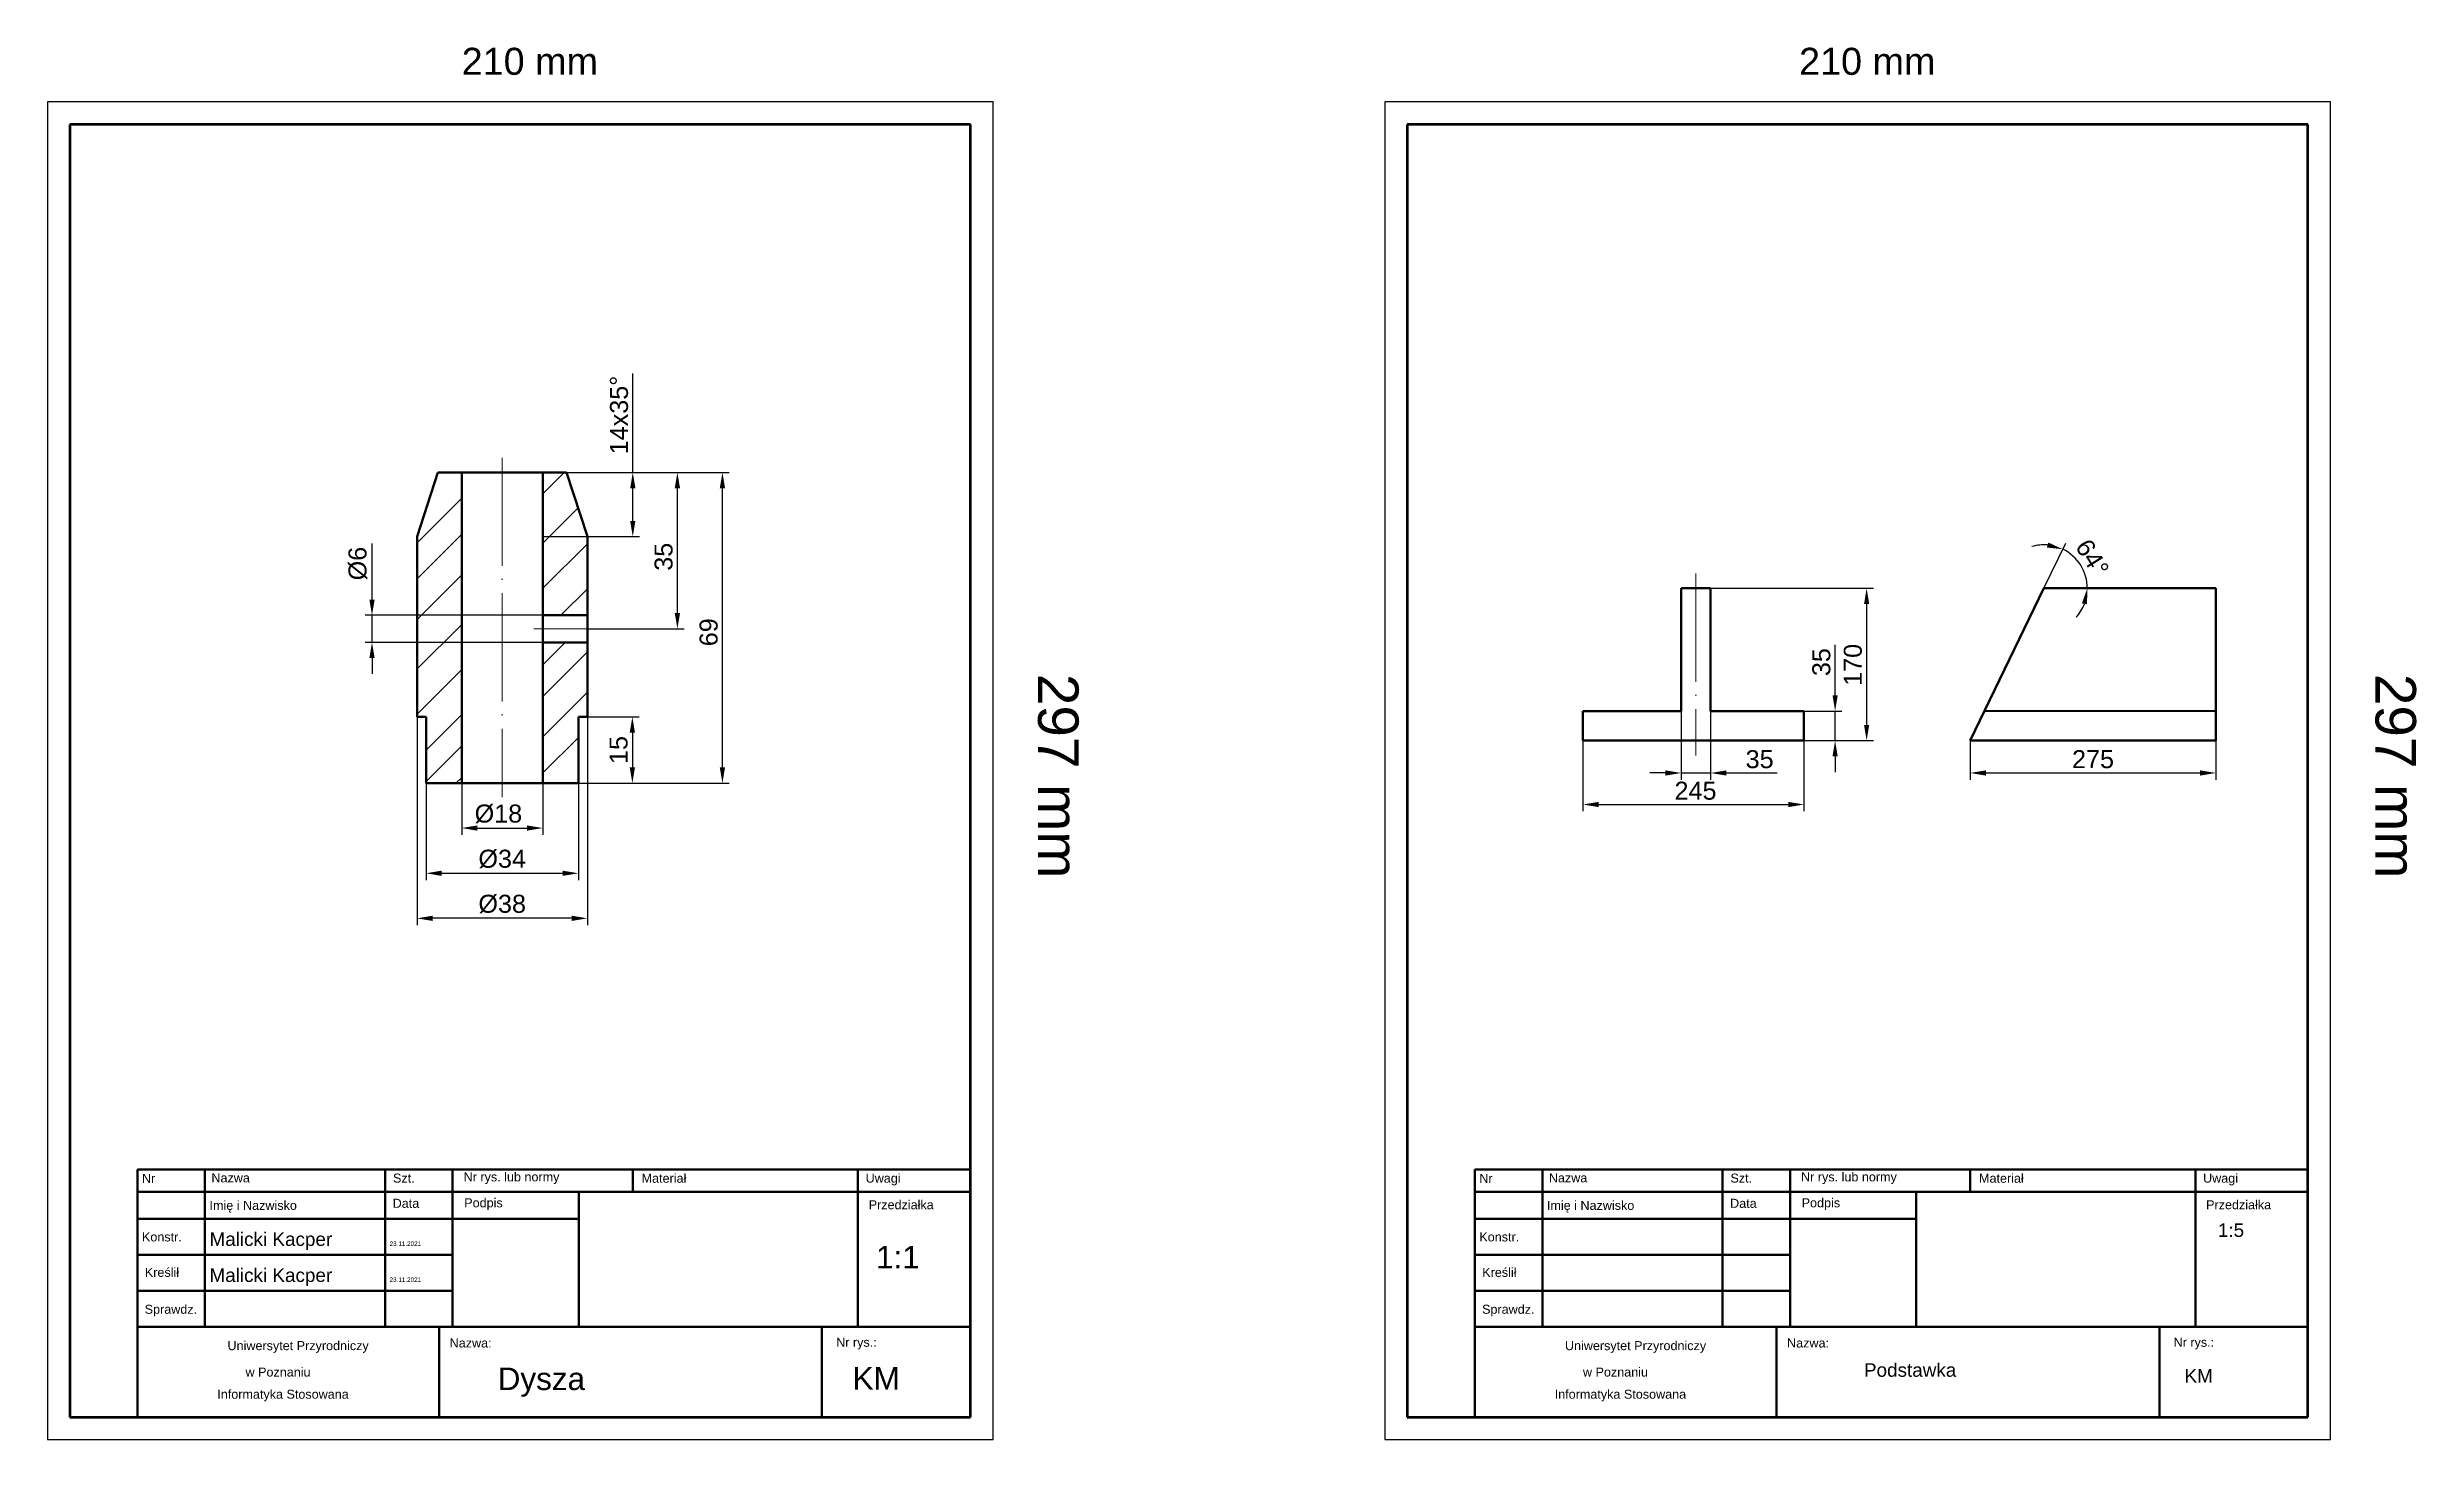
# Model space of a CAD drawing. Header units: millimetres. Extents: x 50 to 1505, y 45 to 808.
# Drawn here: x 668 to 1194, y 46 to 355 of the extents above; entities that cross this region are included whole.
import ezdxf

# ---------------------------------------------------------------- set-up
doc = ezdxf.new("R2010")
doc.units = ezdxf.units.MM
doc.linetypes.add('ACAD_ISO04W100', pattern=[30, 24, -3, 0, -3])
for name, color, linetype, lineweight in [('linia cienka', 7, 'Continuous', 18), ('linia gruba', 7, 'Continuous', 50), ('linia obramowania', 7, 'Continuous', 70), ('linia punktowa', 7, 'ACAD_ISO04W100', 18), ('wymiar cienka', 210, 'Continuous', 15)]:
    doc.layers.add(name, color=color, linetype=linetype, lineweight=lineweight)
doc.styles.get("Standard").update_dxf_attribs({"font": 'arial.ttf'})
doc.dimstyles.new('ISO-25', dxfattribs={"dimtxt": 4, "dimasz": 3.5, "dimexe": 1.5, "dimexo": 0, "dimgap": 1, "dimtad": 1, "dimdec": 0, "dimtxsty": 'Standard', "dimcen": 2.5, "dimadec": 0, "dimazin": 0, "dimtfac": 1, "dimtdec": 0, "dimtmove": 0, "dimatfit": 3, "dimfxl": 1, "dimarcsym": 0})
doc.dimstyles.new('Średnica', dxfattribs={"dimtxt": 4, "dimasz": 3.5, "dimexe": 1.5, "dimexo": 0, "dimgap": 1, "dimtad": 1, "dimdec": 0, "dimtxsty": 'Standard', "dimcen": 2.5, "dimadec": 0, "dimazin": 0, "dimtfac": 1, "dimtdec": 0, "dimtmove": 0, "dimatfit": 3, "dimfxl": 1, "dimarcsym": 0})

msp = doc.modelspace()

# ---------------------------------------------------------------- texts
at = {"layer": 'linia cienka'}
for s, height, p in [('210 mm', 6, (760, 349)), ('210 mm', 6, (1057, 349)), ('Nr rys. lub normy', 2, (760.44, 103.33)), ('Nr rys. lub normy', 2, (1057.44, 103.33)), ('Nr', 2, (689, 103)), ('Nazwa', 2, (704.43, 103.11)), ('Szt.', 2, (744.75, 103.06)), ('Materiał', 2, (799.96, 103.03)), ('Uwagi', 2, (849.71, 103.04)), ('Nr', 2, (986, 103)), ('Nazwa', 2, (1001.43, 103.11)), ('Szt.', 2, (1041.75, 103.06)), ('Materiał', 2, (1096.96, 103.03)), ('Uwagi', 2, (1146.71, 103.04)), ('Imię i Nazwisko', 2, (704, 97)), ('Data', 2, (744.68, 97.46)), ('Podpis', 2, (760.57, 97.57)), ('Przedziałka', 2, (850.39, 97.14)), ('Imię i Nazwisko', 2, (1001, 97)), ('Data', 2, (1041.68, 97.46)), ('Podpis', 2, (1057.57, 97.57)), ('Przedziałka', 2, (1147.39, 97.14)), ('Konstr.', 2, (689, 90)), ('Konstr.', 2, (986, 90)), ('1:5', 3, (1150, 91)), ('Kreślił', 2, (689.64, 82.13)), ('Kreślił', 2, (986.64, 82.13)), ('Sprawdz.', 2, (689.6, 73.94)), ('Sprawdz.', 2, (986.6, 73.94)), ('Nazwa:', 2, (757.33, 66.45)), ('Nr rys.:', 2, (843.17, 66.61)), ('Nazwa:', 2, (1054.33, 66.45)), ('Nr rys.:', 2, (1140.17, 66.61)), ('Uniwersytet Przyrodniczy', 2, (708, 65.86)), ('Uniwersytet Przyrodniczy', 2, (1005, 65.86)), ('w Poznaniu', 2, (712, 60)), ('w Poznaniu', 2, (1009, 60)), ('Podstawka', 3, (1071.41, 59.95)), ('KM', 3, (1142.59, 58.66)), ('Informatyka Stosowana', 2, (705.73, 55.08)), ('Informatyka Stosowana', 2, (1002.73, 55.08))]:
    msp.add_text(s, height=height, dxfattribs=at).set_placement(p)
for p in [(888, 216), (1185, 216)]:
    msp.add_text('297 mm', height=9, rotation=270, dxfattribs=at).set_placement(p)
at = {"layer": 'linia punktowa'}
for s, height, p in [('Malicki Kacper', 3, (704, 89)), ('23.11.2021', 1, (744, 89)), ('1:1', 5, (852, 84)), ('Malicki Kacper', 3, (704, 81)), ('23.11.2021', 1, (744, 81)), ('Dysza', 5, (768, 57)), ('KM', 5, (846.81, 57.11))]:
    msp.add_text(s, height=height, dxfattribs=at).set_placement(p)

# ---------------------------------------------------------------- blocks, each defined once
blk = doc.blocks.new('*D43')
at = {"layer": 'Defpoints', "color": 0, "transparency": 16777216}
for p in [(750.09, 206.47), (787.91, 206.47), (750.09, 161.73)]:
    blk.add_point(p, dxfattribs=at)
at = {"layer": 'wymiar cienka', "color": 0, "lineweight": -2, "transparency": 16777216}
for p, q in [((750.09, 206.47), (750.09, 160.23)), ((787.91, 206.47), (787.91, 160.23)), ((784.41, 161.73), (753.59, 161.73))]:
    blk.add_line(p, q, dxfattribs=at)
at = {"layer": 'wymiar cienka', "color": 0, "transparency": 16777216}
for points in [[(753.59, 162.32), (753.59, 161.15), (750.09, 161.73)], [(784.41, 162.32), (784.41, 161.15), (787.91, 161.73)]]:
    blk.add_solid(points, dxfattribs=at)
at = {"layer": 'wymiar cienka', "color": 0, "transparency": 16777216, "insert": (769, 164.89), "char_height": 4, "attachment_point": 5}
blk.add_mtext('%%c38', dxfattribs=at)
blk = doc.blocks.new('*D44')
at = {"layer": 'Defpoints', "color": 0, "transparency": 16777216}
for p in [(752.09, 191.73), (785.91, 191.73), (785.91, 171.73)]:
    blk.add_point(p, dxfattribs=at)
at = {"layer": 'wymiar cienka', "color": 0, "lineweight": -2, "transparency": 16777216}
for p, q in [((752.09, 191.73), (752.09, 170.23)), ((785.91, 191.73), (785.91, 170.23)), ((755.59, 171.73), (782.41, 171.73))]:
    blk.add_line(p, q, dxfattribs=at)
at = {"layer": 'wymiar cienka', "color": 0, "transparency": 16777216}
for points in [[(755.59, 172.32), (755.59, 171.15), (752.09, 171.73)], [(782.41, 172.32), (782.41, 171.15), (785.91, 171.73)]]:
    blk.add_solid(points, dxfattribs=at)
at = {"layer": 'wymiar cienka', "color": 0, "transparency": 16777216, "insert": (769, 174.89), "char_height": 4, "attachment_point": 5}
blk.add_mtext('%%c34', dxfattribs=at)
blk = doc.blocks.new('*D46')
at = {"layer": 'Defpoints', "color": 0, "transparency": 16777216}
for p in [(783.27, 260.73), (817.91, 260.73), (785.91, 191.73)]:
    blk.add_point(p, dxfattribs=at)
at = {"layer": 'wymiar cienka', "color": 0, "lineweight": -2, "transparency": 16777216}
for p, q in [((783.27, 260.73), (819.41, 260.73)), ((817.91, 195.23), (817.91, 257.23)), ((785.91, 191.73), (819.41, 191.73))]:
    blk.add_line(p, q, dxfattribs=at)
at = {"layer": 'wymiar cienka', "color": 0, "transparency": 16777216}
for points in [[(817.32, 257.23), (818.49, 257.23), (817.91, 260.73)], [(817.32, 195.23), (818.49, 195.23), (817.91, 191.73)]]:
    blk.add_solid(points, dxfattribs=at)
at = {"layer": 'wymiar cienka', "color": 0, "transparency": 16777216, "insert": (814.86, 225.24), "char_height": 4, "attachment_point": 5, "rotation": 90}
blk.add_mtext('69', dxfattribs=at)
blk = doc.blocks.new('*D48')
at = {"layer": 'Defpoints', "color": 0, "transparency": 16777216}
for p in [(787.91, 206.47), (785.91, 191.73), (797.91, 191.73)]:
    blk.add_point(p, dxfattribs=at)
at = {"layer": 'wymiar cienka', "color": 0, "lineweight": -2, "transparency": 16777216}
for p, q in [((787.91, 206.47), (799.41, 206.47)), ((797.91, 202.97), (797.91, 195.23)), ((785.91, 191.73), (799.41, 191.73))]:
    blk.add_line(p, q, dxfattribs=at)
at = {"layer": 'wymiar cienka', "color": 0, "transparency": 16777216}
for points in [[(797.32, 202.97), (798.49, 202.97), (797.91, 206.47)], [(797.32, 195.23), (798.49, 195.23), (797.91, 191.73)]]:
    blk.add_solid(points, dxfattribs=at)
at = {"layer": 'wymiar cienka', "color": 0, "transparency": 16777216, "insert": (794.86, 199.1), "char_height": 4, "attachment_point": 5, "rotation": 90}
blk.add_mtext('15', dxfattribs=at)
blk = doc.blocks.new('*D49')
at = {"layer": 'Defpoints', "color": 0, "transparency": 16777216}
for p in [(783.27, 260.73), (807.91, 260.73), (787.91, 226)]:
    blk.add_point(p, dxfattribs=at)
at = {"layer": 'wymiar cienka', "color": 0, "lineweight": -2, "transparency": 16777216}
for p, q in [((783.27, 260.73), (809.41, 260.73)), ((807.91, 229.5), (807.91, 257.23)), ((787.91, 226), (809.41, 226))]:
    blk.add_line(p, q, dxfattribs=at)
at = {"layer": 'wymiar cienka', "color": 0, "transparency": 16777216}
for points in [[(807.32, 257.23), (808.49, 257.23), (807.91, 260.73)], [(807.32, 229.5), (808.49, 229.5), (807.91, 226)]]:
    blk.add_solid(points, dxfattribs=at)
at = {"layer": 'wymiar cienka', "color": 0, "transparency": 16777216, "insert": (804.86, 242), "char_height": 4, "attachment_point": 5, "rotation": 90}
blk.add_mtext('35', dxfattribs=at)
blk = doc.blocks.new('*D53')
at = {"layer": 'Defpoints', "color": 0, "transparency": 16777216}
for p in [(760, 191.73), (778, 191.73), (778, 181.77)]:
    blk.add_point(p, dxfattribs=at)
at = {"layer": 'wymiar cienka', "color": 0, "lineweight": -2, "transparency": 16777216}
for p, q in [((760, 191.73), (760, 180.27)), ((778, 191.73), (778, 180.27)), ((763.5, 181.77), (774.5, 181.77))]:
    blk.add_line(p, q, dxfattribs=at)
at = {"layer": 'wymiar cienka', "color": 0, "transparency": 16777216}
for points in [[(763.5, 182.35), (763.5, 181.19), (760, 181.77)], [(774.5, 182.35), (774.5, 181.19), (778, 181.77)]]:
    blk.add_solid(points, dxfattribs=at)
at = {"layer": 'wymiar cienka', "color": 0, "transparency": 16777216, "insert": (768.16, 184.92), "char_height": 4, "attachment_point": 5}
blk.add_mtext('%%c18', dxfattribs=at)
blk = doc.blocks.new('*D55')
at = {"layer": 'Defpoints', "color": 0, "transparency": 16777216}
for p in [(778, 260.73), (798, 260.73), (778, 246.47)]:
    blk.add_point(p, dxfattribs=at)
at = {"layer": 'wymiar cienka', "color": 0, "lineweight": -2, "transparency": 16777216}
for p, q in [((798, 260.73), (798, 282.71)), ((778, 260.73), (799.5, 260.73)), ((798, 249.97), (798, 257.23)), ((778, 246.47), (799.5, 246.47))]:
    blk.add_line(p, q, dxfattribs=at)
at = {"layer": 'wymiar cienka', "color": 0, "transparency": 16777216}
for points in [[(797.42, 257.23), (798.58, 257.23), (798, 260.73)], [(797.42, 249.97), (798.58, 249.97), (798, 246.47)]]:
    blk.add_solid(points, dxfattribs=at)
at = {"layer": 'wymiar cienka', "color": 0, "transparency": 16777216, "insert": (794.96, 273.47), "char_height": 4, "width": 5.337, "attachment_point": 5, "rotation": 90}
blk.add_mtext('14x35%%D', dxfattribs=at)
blk = doc.blocks.new('*D60')
at = {"layer": 'Defpoints', "color": 0, "transparency": 16777216}
for p in [(787.91, 229), (740.09, 223), (787.91, 223)]:
    blk.add_point(p, dxfattribs=at)
at = {"layer": 'wymiar cienka', "color": 0, "lineweight": -2, "transparency": 16777216}
for p, q in [((740.09, 232.5), (740.09, 244.97)), ((787.91, 229), (738.59, 229)), ((740.09, 223), (740.09, 229)), ((787.91, 223), (738.59, 223)), ((740.09, 219.5), (740.09, 216))]:
    blk.add_line(p, q, dxfattribs=at)
at = {"layer": 'wymiar cienka', "color": 0, "transparency": 16777216}
for points in [[(739.51, 232.5), (740.68, 232.5), (740.09, 229)], [(739.51, 219.5), (740.68, 219.5), (740.09, 223)]]:
    blk.add_solid(points, dxfattribs=at)
at = {"layer": 'wymiar cienka', "color": 0, "transparency": 16777216, "insert": (736.94, 240.49), "char_height": 4, "attachment_point": 5, "rotation": 90}
blk.add_mtext('%%c6', dxfattribs=at)
blk = doc.blocks.new('*D12')
at = {"layer": 'Defpoints', "color": 0, "transparency": 16777216}
for p in [(1009, 201.18), (1058.09, 201.18), (1058.09, 187)]:
    blk.add_point(p, dxfattribs=at)
at = {"layer": 'wymiar cienka', "color": 0, "lineweight": -2, "transparency": 16777216}
for p, q in [((1009, 201.18), (1009, 185.5)), ((1058.09, 201.18), (1058.09, 185.5)), ((1012.5, 187), (1054.59, 187))]:
    blk.add_line(p, q, dxfattribs=at)
at = {"layer": 'wymiar cienka', "color": 0, "transparency": 16777216}
for points in [[(1012.5, 187.58), (1012.5, 186.42), (1009, 187)], [(1054.59, 187.58), (1054.59, 186.42), (1058.09, 187)]]:
    blk.add_solid(points, dxfattribs=at)
at = {"layer": 'wymiar cienka', "color": 0, "transparency": 16777216, "insert": (1034, 190.04), "char_height": 4, "attachment_point": 5}
blk.add_mtext('245', dxfattribs=at)
blk = doc.blocks.new('*D13')
at = {"layer": 'Defpoints', "color": 0, "transparency": 16777216}
for p in [(1037.36, 235), (1058.09, 201.18), (1072, 201.18)]:
    blk.add_point(p, dxfattribs=at)
at = {"layer": 'wymiar cienka', "color": 0, "lineweight": -2, "transparency": 16777216}
for p, q in [((1037.36, 235), (1073.5, 235)), ((1072, 231.5), (1072, 204.68)), ((1058.09, 201.18), (1073.5, 201.18))]:
    blk.add_line(p, q, dxfattribs=at)
at = {"layer": 'wymiar cienka', "color": 0, "transparency": 16777216}
for points in [[(1071.42, 231.5), (1072.58, 231.5), (1072, 235)], [(1071.42, 204.68), (1072.58, 204.68), (1072, 201.18)]]:
    blk.add_solid(points, dxfattribs=at)
at = {"layer": 'wymiar cienka', "color": 0, "transparency": 16777216, "insert": (1068.96, 218), "char_height": 4, "attachment_point": 5, "rotation": 90}
blk.add_mtext('170', dxfattribs=at)
blk = doc.blocks.new('*D14')
at = {"layer": 'Defpoints', "color": 0, "transparency": 16777216}
for p in [(1058.09, 207.73), (1065, 207.73), (1058.09, 201.18)]:
    blk.add_point(p, dxfattribs=at)
at = {"layer": 'wymiar cienka', "color": 0, "lineweight": -2, "transparency": 16777216}
for p, q in [((1065, 211.23), (1065, 222.48)), ((1058.09, 207.73), (1066.5, 207.73)), ((1065, 201.18), (1065, 207.73)), ((1058.09, 201.18), (1066.5, 201.18)), ((1065, 197.68), (1065, 194.18))]:
    blk.add_line(p, q, dxfattribs=at)
at = {"layer": 'wymiar cienka', "color": 0, "transparency": 16777216}
for points in [[(1064.42, 211.23), (1065.58, 211.23), (1065, 207.73)], [(1064.42, 197.68), (1065.58, 197.68), (1065, 201.18)]]:
    blk.add_solid(points, dxfattribs=at)
at = {"layer": 'wymiar cienka', "color": 0, "transparency": 16777216, "insert": (1061.96, 218.61), "char_height": 4, "attachment_point": 5, "rotation": 90}
blk.add_mtext('35', dxfattribs=at)
blk = doc.blocks.new('*D15')
at = {"layer": 'Defpoints', "color": 0, "transparency": 16777216}
for p in [(1030.82, 207.73), (1037.36, 207.73), (1037.36, 194)]:
    blk.add_point(p, dxfattribs=at)
at = {"layer": 'wymiar cienka', "color": 0, "lineweight": -2, "transparency": 16777216}
for p, q in [((1030.82, 207.73), (1030.82, 192.5)), ((1037.36, 207.73), (1037.36, 192.5)), ((1027.32, 194), (1023.82, 194)), ((1030.82, 194), (1037.36, 194)), ((1040.86, 194), (1052.12, 194))]:
    blk.add_line(p, q, dxfattribs=at)
at = {"layer": 'wymiar cienka', "color": 0, "transparency": 16777216}
for points in [[(1027.32, 194.58), (1027.32, 193.42), (1030.82, 194)], [(1040.86, 194.58), (1040.86, 193.42), (1037.36, 194)]]:
    blk.add_solid(points, dxfattribs=at)
at = {"layer": 'wymiar cienka', "color": 0, "transparency": 16777216, "insert": (1048.24, 197.04), "char_height": 4, "attachment_point": 5}
blk.add_mtext('35', dxfattribs=at)
blk = doc.blocks.new('*D16')
at = {"layer": 'Defpoints', "color": 0, "transparency": 16777216}
for p in [(1095, 201.18), (1149.55, 201.18), (1149.55, 194)]:
    blk.add_point(p, dxfattribs=at)
at = {"layer": 'wymiar cienka', "color": 0, "lineweight": -2, "transparency": 16777216}
for p, q in [((1095, 201.18), (1095, 192.5)), ((1149.55, 201.18), (1149.55, 192.5)), ((1098.5, 194), (1146.05, 194))]:
    blk.add_line(p, q, dxfattribs=at)
at = {"layer": 'wymiar cienka', "color": 0, "transparency": 16777216}
for points in [[(1098.5, 194.58), (1098.5, 193.42), (1095, 194)], [(1146.05, 194.58), (1146.05, 193.42), (1149.55, 194)]]:
    blk.add_solid(points, dxfattribs=at)
at = {"layer": 'wymiar cienka', "color": 0, "transparency": 16777216, "insert": (1122.27, 197.04), "char_height": 4, "attachment_point": 5}
blk.add_mtext('275', dxfattribs=at)
blk = doc.blocks.new('*D17')
at = {"layer": 'Defpoints', "color": 0, "transparency": 16777216}
for p in [(1120.34, 238.52), (1111.36, 235), (1111.36, 235), (1149.55, 235), (1095, 201.18)]:
    blk.add_point(p, dxfattribs=at)
at = {"layer": 'wymiar cienka', "color": 0, "lineweight": -2, "transparency": 16777216}
blk.add_line((1111.36, 235), (1116.22, 245.03), dxfattribs=at)
for start, end in [(85.0847, 105.9904), (0, 64.179), (318.1886, 339.0943)]:
    blk.add_arc((1111.36, 235), 9.65, start, end, dxfattribs=at)
at = {"layer": 'wymiar cienka', "color": 0, "transparency": 16777216}
for points in [[(1112.34, 245.17), (1112.04, 244.05), (1115.56, 243.68)], [(1119.8, 231.66), (1120.95, 231.45), (1121.01, 235)]]:
    blk.add_solid(points, dxfattribs=at)
at = {"layer": 'wymiar cienka', "color": 0, "transparency": 16777216, "insert": (1122.11, 241.74), "char_height": 4, "attachment_point": 5, "rotation": 302.0895}
blk.add_mtext('64°', dxfattribs=at)

# ---------------------------------------------------------------- dimensions: what is measured, and where the dimension line sits
at = {"layer": 'wymiar cienka'}
for base, p1, p2, text, picture, middle in [((798, 260.73), (778, 246.47), (778, 260.73), '14x35%%D', '*D55', (794.96, 273.47)), ((1065, 207.73), (1058.09, 201.18), (1058.09, 207.73), '35', '*D14', (1061.96, 218.61))]:
    dim = msp.add_linear_dim(base=base, p1=p1, p2=p2, angle=90, text=text, dimstyle='ISO-25', dxfattribs=at)
    dim.commit()
    dim.dimension.update_dxf_attribs({"geometry": picture, "text_midpoint": middle})
for base, p1, p2, picture, middle in [((817.91, 260.73), (785.91, 191.73), (783.27, 260.73), '*D46', (817.91, 225.24)), ((807.91, 260.73), (787.91, 226), (783.27, 260.73), '*D49', (807.91, 242)), ((797.91, 191.73), (787.91, 206.47), (785.91, 191.73), '*D48', (797.91, 199.1))]:
    dim = msp.add_linear_dim(base=base, p1=p1, p2=p2, angle=90, dimstyle='ISO-25', dxfattribs=at)
    dim.commit()
    dim.dimension.update_dxf_attribs({"geometry": picture, "text_midpoint": middle, "dimtype": 160})
dim = msp.add_linear_dim(base=(740.09, 223), p1=(787.91, 229), p2=(787.91, 223), angle=90, dimstyle='Średnica', override={"dimpost": '%%c<>'}, dxfattribs=at)
dim.commit()
dim.dimension.update_dxf_attribs({"geometry": '*D60', "text_midpoint": (740.09, 240.49), "dimtype": 160})
dim = msp.add_angular_dim_2l(base=(1120.34, 238.52), line1=((1111.36, 235), (1095, 201.18)), line2=((1149.55, 235), (1111.36, 235)), dimstyle='ISO-25', dxfattribs=at)
dim.commit()
dim.dimension.update_dxf_attribs({"geometry": '*D17', "text_midpoint": (1122.11, 241.74)})
dim = msp.add_linear_dim(base=(1072, 201.18), p1=(1037.36, 235), p2=(1058.09, 201.18), angle=90, text='170', dimstyle='ISO-25', dxfattribs=at)
dim.commit()
dim.dimension.update_dxf_attribs({"geometry": '*D13', "text_midpoint": (1072, 218), "dimtype": 160})
for base, p1, p2, picture, middle in [((750.09, 161.73), (787.91, 206.47), (750.09, 206.47), '*D43', (769, 161.73)), ((785.91, 171.73), (752.09, 191.73), (785.91, 191.73), '*D44', (769, 171.73)), ((778, 181.77), (760, 191.73), (778, 191.73), '*D53', (768.16, 181.77))]:
    dim = msp.add_linear_dim(base=base, p1=p1, p2=p2, dimstyle='Średnica', override={"dimpost": '%%c<>'}, dxfattribs=at)
    dim.commit()
    dim.dimension.update_dxf_attribs({"geometry": picture, "text_midpoint": middle, "dimtype": 160})
for base, p1, p2, text, picture, middle in [((1037.36, 194), (1030.82, 207.73), (1037.36, 207.73), '35', '*D15', (1048.24, 197.04)), ((1149.55, 194), (1095, 201.18), (1149.55, 201.18), '275', '*D16', (1122.27, 197.04))]:
    dim = msp.add_linear_dim(base=base, p1=p1, p2=p2, text=text, dimstyle='ISO-25', dxfattribs=at)
    dim.commit()
    dim.dimension.update_dxf_attribs({"geometry": picture, "text_midpoint": middle})
dim = msp.add_linear_dim(base=(1058.09, 187), p1=(1009, 201.18), p2=(1058.09, 201.18), text='245', dimstyle='ISO-25', dxfattribs=at)
dim.commit()
dim.dimension.update_dxf_attribs({"geometry": '*D12', "text_midpoint": (1034, 187), "dimtype": 160})

# ---------------------------------------------------------------- linework, layer by layer
for p, q in [((878, 343), (668, 343)), ((668, 343), (668, 46)), ((878, 336), (878, 343)), ((1175, 343), (965, 343)), ((965, 343), (965, 46)), ((1175, 336), (1175, 343)), ((878, 46), (878, 336)), ((1175, 46), (1175, 336)), ((668, 46), (878, 46)), ((965, 46), (1175, 46))]:
    msp.add_line(p, q)
at = {"layer": 'linia cienka'}
for p, q in [((754.73, 260.73), (750.09, 246.47)), ((755.27, 260.73), (783.27, 260.73)), ((783.27, 260.73), (755.27, 260.73)), ((782.73, 260.73), (778, 256)), ((783.27, 260.73), (787.91, 246.47)), ((760, 255), (750.09, 245.09)), ((785.84, 252.84), (778, 245)), ((760, 247), (750.09, 237.09)), ((750.09, 246.47), (750.09, 206.47)), ((787.91, 244.91), (778, 235)), ((787.91, 246.47), (787.91, 206.47)), ((760, 238), (750.09, 228.09)), ((787.91, 234.91), (782, 229)), ((760, 227), (750.09, 217.09)), ((783, 223), (778, 218)), ((760, 217), (750.09, 207.09)), ((787.91, 220.91), (778, 211)), ((787.91, 211.91), (778, 202)), ((750.09, 206.47), (752.09, 206.47)), ((760, 207), (752.09, 199.09)), ((752.09, 206.47), (752.09, 191.73)), ((787.91, 206.47), (785.91, 206.47)), ((785.91, 206.47), (785.91, 191.73)), ((760, 200), (752.09, 192.09)), ((785.91, 201.91), (778, 194)), ((752.64, 191.73), (783.27, 191.73)), ((785.91, 191.73), (755.27, 191.73)), ((760, 193), (758.73, 191.73)), ((703, 106), (743, 106)), ((743, 106), (758, 106)), ((758, 106), (798, 106)), ((873, 106), (848, 106)), ((873, 106), (873, 101)), ((1000, 106), (1040, 106)), ((1040, 106), (1055, 106)), ((1055, 106), (1095, 106)), ((1170, 106), (1145, 106)), ((1170, 106), (1170, 101)), ((703, 101), (703, 101)), ((703, 101), (703, 71)), ((798, 101), (786, 101)), ((786, 101), (798, 101)), ((873, 101), (873, 101)), ((1000, 101), (1000, 101)), ((1000, 101), (1000, 71)), ((1095, 101), (1083, 101)), ((1083, 101), (1095, 101)), ((1170, 101), (1170, 101)), ((688, 87), (688, 95)), ((985, 87), (985, 95)), ((688, 79), (688, 87)), ((985, 79), (985, 87)), ((688, 71), (688, 79)), ((985, 71), (985, 79)), ((688, 51), (688, 71)), ((758, 71), (755, 71)), ((848, 71), (840, 71)), ((985, 51), (985, 71)), ((1055, 71), (1052, 71)), ((1145, 71), (1137, 71)), ((873, 51), (688, 51)), ((688, 51), (688, 51)), ((688, 51), (688, 51)), ((1170, 51), (985, 51)), ((985, 51), (985, 51)), ((985, 51), (985, 51))]:
    msp.add_line(p, q, dxfattribs=at)
at = {"layer": 'linia gruba'}
for p, q in [((750.09, 246.47), (754.73, 260.73)), ((757, 260.73), (754.73, 260.73)), ((783.27, 260.73), (755.27, 260.73)), ((755.27, 260.73), (783.27, 260.73)), ((760, 260.73), (760, 191.73)), ((778, 260.73), (778, 191.73)), ((787.91, 246.47), (783.27, 260.73)), ((750.09, 206.47), (750.09, 246.47)), ((787.91, 206.47), (787.91, 246.47)), ((1030.82, 235), (1030.82, 207.73)), ((1037.36, 235), (1030.82, 235)), ((1037.36, 207.73), (1037.36, 235)), ((1111.36, 235), (1095, 201.18)), ((1149.55, 235), (1111.36, 235)), ((1149.55, 201.18), (1149.55, 235)), ((787.91, 229), (778, 229)), ((787.91, 223), (778, 223)), ((752.09, 206.47), (750.09, 206.47)), ((752.09, 191.73), (752.09, 206.47)), ((785.91, 191.73), (785.91, 206.47)), ((785.91, 206.47), (787.91, 206.47)), ((1030.82, 207.73), (1009, 207.73)), ((1009, 207.73), (1009, 201.18)), ((1058.09, 207.73), (1037.36, 207.73)), ((1058.09, 201.18), (1058.09, 207.73)), ((1149.55, 207.73), (1098.19, 207.77)), ((1009, 201.18), (1058.09, 201.18)), ((1095, 201.18), (1149.55, 201.18)), ((754, 191.73), (752.09, 191.73)), ((780.27, 191.73), (752.64, 191.73)), ((758.27, 191.73), (785.91, 191.73)), ((688, 51), (688, 106)), ((688, 106), (873, 106)), ((703, 71), (703, 106)), ((743, 106), (743, 71)), ((758, 106), (758, 71)), ((798, 101), (798, 106)), ((848, 106), (848, 71)), ((985, 51), (985, 106)), ((985, 106), (1170, 106)), ((1000, 71), (1000, 106)), ((1040, 106), (1040, 71)), ((1055, 106), (1055, 71)), ((1095, 101), (1095, 106)), ((1145, 106), (1145, 71)), ((873, 101), (688, 101)), ((688, 101), (703, 101)), ((786, 101), (786, 71)), ((1170, 101), (985, 101)), ((985, 101), (1000, 101)), ((1083, 101), (1083, 71)), ((688, 95), (758, 95)), ((758, 95), (786, 95)), ((985, 95), (1055, 95)), ((1055, 95), (1083, 95)), ((688, 87), (758, 87)), ((985, 87), (1055, 87)), ((688, 79), (758, 79)), ((985, 79), (1055, 79)), ((688, 71), (873, 71)), ((755, 71), (755, 51)), ((840, 71), (840, 51)), ((985, 71), (1170, 71)), ((1052, 71), (1052, 51)), ((1137, 71), (1137, 51))]:
    msp.add_line(p, q, dxfattribs=at)
at = {"layer": 'linia obramowania'}
for p, q in [((873, 338), (673, 338)), ((673, 338), (673, 51)), ((873, 51), (873, 338)), ((1170, 338), (970, 338)), ((970, 338), (970, 51)), ((1170, 51), (1170, 338)), ((673, 51), (873, 51)), ((970, 51), (1170, 51))]:
    msp.add_line(p, q, dxfattribs=at)
at = {"layer": 'linia punktowa'}
for p, q in [((769, 264), (769, 188.64)), ((1034.09, 238.27), (1034.09, 197.91))]:
    msp.add_line(p, q, dxfattribs=at)
at = {"layer": 'linia punktowa', "ltscale": 0.5}
msp.add_line((776, 226), (791, 226), dxfattribs=at)

msp.set_redraw_order([(e.dxf.handle, doc.entitydb.next_handle()) for e in msp.query("TEXT MTEXT ATTDEF DIMENSION ARC_DIMENSION")])  # texts and dimensions are drawn at this point

doc.saveas('drawing.dxf')
